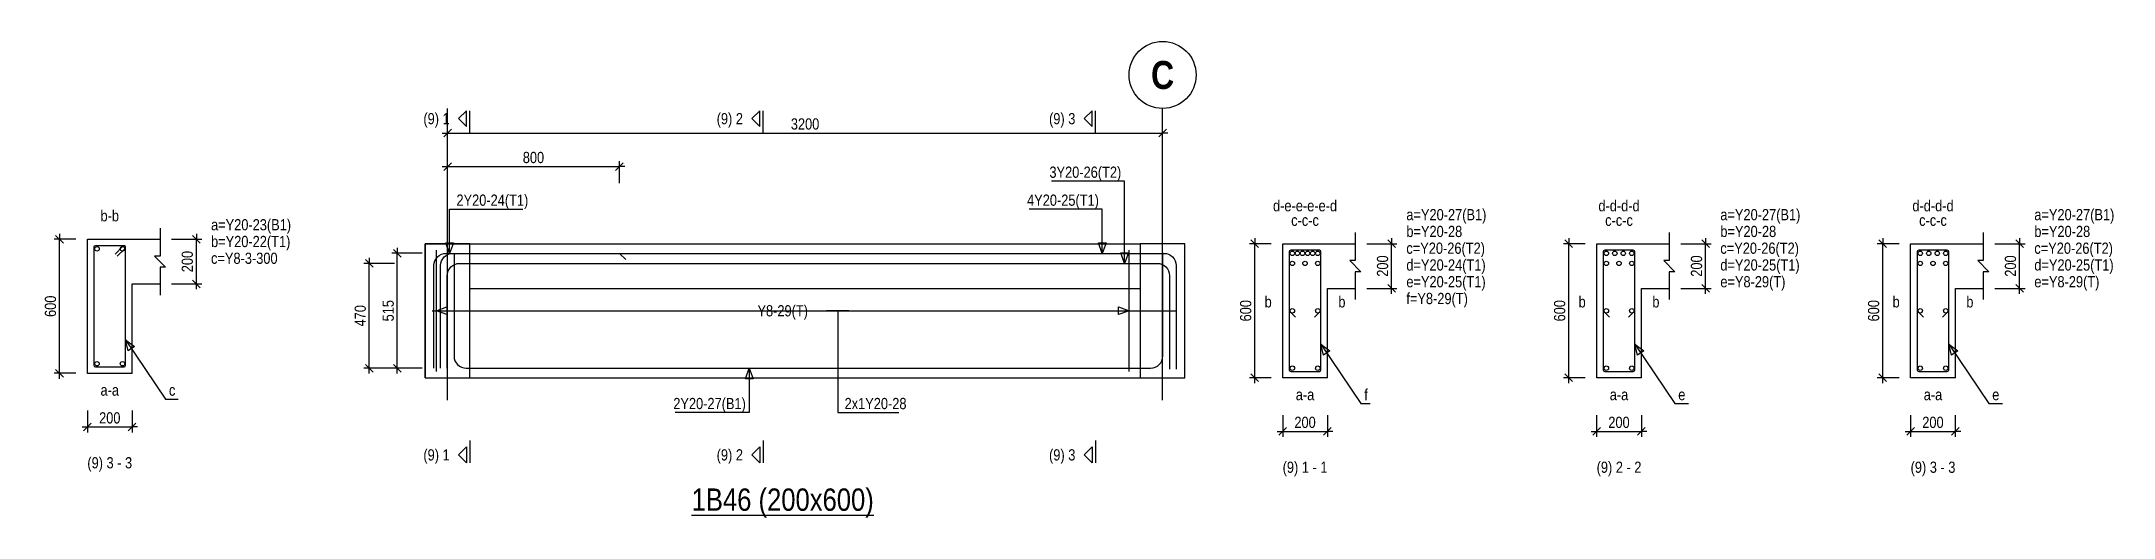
# Model space of a CAD drawing. Extents: x 0 to 206258, y -403073 to 0.
# Drawn here: x 46501 to 65047, y -231064 to -226804 of the extents above; entities that cross this region are included whole.
import ezdxf
from ezdxf.enums import TextEntityAlignment as Align
from ezdxf.lldxf.tags import DXFTag

# ---------------------------------------------------------------- set-up
doc = ezdxf.new("R2010")
doc.units = 0
doc.header["$LTSCALE"] = 1000
for name, color, linetype in [('Axis Circle(Dir 2)', 150, 'Continuous'), ('Axis Label(Dir 1)', 7, 'Continuous'), ('Axis Line(Dir 2)', 150, 'CENTER2'), ('Break Line', 5, 'Continuous'), ('Dimension Line', 5, 'Continuous'), ('Front Elevation Line', 40, 'Continuous'), ('Leader Line', 5, 'Continuous'), ('Link Line', 3, 'Continuous'), ('Rebar Kink', 4, 'Continuous'), ('Rebar Label', 6, 'Continuous'), ('Rebar Line', 7, 'Continuous'), ('Section Label', 1, 'Continuous'), ('Section Line', 1, 'Continuous'), ('Top Rebar Label', 6, 'Continuous'), ('Top Rebar Line', 7, 'Continuous')]:
    doc.layers.add(name, color=color, linetype=linetype)
for name, color, linetype, true_color in [('Back Elevation Line', 191, 'HIDDEN2', 0xd4aaff), ('Beam Label(D)', 94, 'Continuous', 0x008100), ('Beam Line(D)', 112, 'Continuous', 0x00bd5e), ('Link Label', 94, 'Continuous', 0x008100)]:
    doc.layers.add(name, color=color, linetype=linetype, true_color=true_color)
doc.styles.add('Axis Label(Dir 1)', font='ARIALNB.TTF', dxfattribs={"height": 250})
doc.styles.add('Beam Label(D)', font='ARIALN.TTF', dxfattribs={"height": 200})
doc.styles.add('Dimension Text', font='ARIALN.TTF', dxfattribs={"height": 100})
doc.styles.add('Link Label', font='ARIALN.TTF', dxfattribs={"height": 100})
doc.styles.add('Rebar Label', font='ARIALN.TTF', dxfattribs={"height": 100})
doc.styles.add('Section Label', font='ARIALN.TTF', dxfattribs={"height": 100})
doc.styles.add('Top Rebar Label', font='ARIALN.TTF', dxfattribs={"height": 100})
tags = doc.linetypes.add('CENTER2', pattern=[1.125, 0.75, -0.125, 0.125, -0.125]).pattern_tags.tags
tags[10:11] = [DXFTag(74, 4), DXFTag(75, 0), DXFTag(340, '0'), DXFTag(46, 0.0), DXFTag(50, 0.0), DXFTag(44, 0.0), DXFTag(45, 0.0)]
tags[8:9] = [DXFTag(74, 4), DXFTag(75, 0), DXFTag(340, '0'), DXFTag(46, 0.0), DXFTag(50, 0.0), DXFTag(44, 0.0), DXFTag(45, 0.0)]
tags[6:7] = [DXFTag(74, 4), DXFTag(75, 0), DXFTag(340, '0'), DXFTag(46, 0.0), DXFTag(50, 0.0), DXFTag(44, 0.0), DXFTag(45, 0.0)]
tags[4:5] = [DXFTag(74, 4), DXFTag(75, 0), DXFTag(340, '0'), DXFTag(46, 0.0), DXFTag(50, 0.0), DXFTag(44, 0.0), DXFTag(45, 0.0)]
tags = doc.linetypes.add('HIDDEN2', pattern=[0.1875, 0.125, -0.0625]).pattern_tags.tags
tags[6:7] = [DXFTag(74, 4), DXFTag(75, 0), DXFTag(340, '0'), DXFTag(46, 0.0), DXFTag(50, 0.0), DXFTag(44, 0.0), DXFTag(45, 0.0)]
tags[4:5] = [DXFTag(74, 4), DXFTag(75, 0), DXFTag(340, '0'), DXFTag(46, 0.0), DXFTag(50, 0.0), DXFTag(44, 0.0), DXFTag(45, 0.0)]
doc.dimstyles.new('BEAM', dxfattribs={"dimtxt": 100, "dimasz": 30, "dimexe": 48.3, "dimexo": 103.5, "dimgap": 30, "dimtad": 1, "dimtoh": 1, "dimdec": 1, "dimlfac": 0.5, "dimdsep": 46, "dimtxsty": 'Dimension Text', "dimblk": 'PCDIM_TICK', "dimcen": 0.09, "dimclrd": 5, "dimclre": 5, "dimclrt": 5, "dimadec": 1, "dimazin": 0, "dimtp": 1, "dimtm": 1, "dimtfac": 1, "dimtdec": 4, "dimtofl": 0, "dimtmove": 0, "dimatfit": 3, "dimfxl": 1, "dimtolj": 1, "dimtzin": 0, "dimarcsym": 0})

msp = doc.modelspace()

# ---------------------------------------------------------------- texts
at = {"layer": 'Axis Label(Dir 1)', "transparency": 33554687, "style": 'Axis Label(Dir 1)'}
msp.add_text('C', height=250, dxfattribs=at).set_placement((56535.965, -227104.284), align=Align.MIDDLE_CENTER)
at = {"layer": 'Beam Label(D)', "transparency": 33554687, "style": 'Beam Label(D)'}
msp.add_text('%%U1B46 (200x600)', height=200, dxfattribs=at).set_placement((53135.965, -230804.284), align=Align.TOP_CENTER)
at = {"layer": 'Link Label', "transparency": 33554687, "style": 'Link Label'}
for s, p in [(' c=Y8-3-300', (47987.533, -228794.284)), (' e=Y8-29(T) ', (61496.203, -229004.284)), (' e=Y8-29(T) ', (64306.442, -229004.284)), (' f=Y8-29(T) ', (58685.965, -229154.284)), ('c', (47642.533, -229974.284)), ('f', (58340.965, -230014.284)), ('e', (61151.203, -230014.284)), ('e', (63961.442, -230014.284))]:
    msp.add_text(s, height=100, dxfattribs=at).set_placement(p)
msp.add_text('Y8-29(T)', height=100, dxfattribs=at).set_placement((53135.965, -229214.284), align=Align.MIDDLE_CENTER)
at = {"layer": 'Rebar Label', "transparency": 33554687, "style": 'Rebar Label'}
for s, p in [('d-e-e-e-e-d', (57810.965, -228354.284)), ('d-d-d-d', (60621.203, -228354.284)), ('d-d-d-d', (63431.442, -228354.284)), ('b-b', (47112.533, -228444.284)), ('c-c-c', (57810.965, -228484.284)), ('c-c-c', (60621.203, -228484.284)), ('c-c-c', (63431.442, -228484.284)), ('b', (57480.965, -229214.284)), ('b', (58140.965, -229214.284)), ('b', (60291.203, -229214.284)), ('b', (60951.203, -229214.284)), ('b', (63101.442, -229214.284)), ('b', (63761.442, -229214.284)), ('a-a', (47112.533, -230004.284)), ('a-a', (57810.965, -230044.284)), ('a-a', (60621.203, -230044.284)), ('a-a', (63431.442, -230044.284))]:
    msp.add_text(s, height=100, dxfattribs=at).set_placement(p, align=Align.BOTTOM_CENTER)
for s, p in [(' a=Y20-27(B1)', (58685.965, -228404.284)), (' a=Y20-27(B1)', (61496.203, -228404.284)), (' a=Y20-27(B1)', (64306.442, -228404.284)), (' a=Y20-23(B1)', (47987.533, -228494.284)), (' b=Y20-28', (58685.965, -228554.284)), (' b=Y20-28', (61496.203, -228554.284)), (' b=Y20-28', (64306.442, -228554.284)), (' 2x1Y20-28', (53657.964, -230094.284))]:
    msp.add_text(s, height=100, dxfattribs=at).set_placement(p)
msp.add_text(' 2Y20-27(B1)', height=100, dxfattribs=at).set_placement((52805.965, -230094.284), align=Align.RIGHT)
at = {"layer": 'Section Label', "transparency": 33554687, "style": 'Section Label'}
for s, p in [('(9) 1', (50155.254, -227494.994)), ('(9) 2', (52780.254, -227494.994)), ('(9) 3', (55755.254, -227494.994)), ('(9) 1', (50155.254, -230503.573)), ('(9) 2', (52780.254, -230503.573)), ('(9) 3', (55755.254, -230503.573))]:
    msp.add_text(s, height=100, dxfattribs=at).set_placement(p, align=Align.MIDDLE_RIGHT)
for s, p in [('(9) 3 - 3', (47112.533, -230654.284)), ('(9) 1 - 1', (57810.965, -230694.284)), ('(9) 2 - 2', (60621.203, -230694.284)), ('(9) 3 - 3', (63431.442, -230694.284))]:
    msp.add_text(s, height=100, dxfattribs=at).set_placement(p, align=Align.BOTTOM_CENTER)
at = {"layer": 'Top Rebar Label', "transparency": 33554687, "style": 'Top Rebar Label'}
for s, p in [(' 3Y20-26(T2)', (56165.964, -228024.284)), (' 4Y20-25(T1)', (55965.964, -228274.284))]:
    msp.add_text(s, height=100, dxfattribs=at).set_placement(p, align=Align.RIGHT)
for s, p in [(' 2Y20-24(T1)', (50183.965, -228274.284)), (' b=Y20-22(T1)', (47987.533, -228644.284)), (' c=Y20-26(T2)', (58685.965, -228704.284)), (' c=Y20-26(T2)', (61496.203, -228704.284)), (' c=Y20-26(T2)', (64306.442, -228704.284)), (' d=Y20-24(T1)', (58685.965, -228854.284)), (' d=Y20-25(T1)', (61496.203, -228854.284)), (' d=Y20-25(T1)', (64306.442, -228854.284)), (' e=Y20-25(T1)', (58685.965, -229004.284))]:
    msp.add_text(s, height=100, dxfattribs=at).set_placement(p)

# ---------------------------------------------------------------- blocks, each defined once
blk = doc.blocks.new('PCDIM_TICK')
at = {"layer": 'Dimension Line', "color": 0, "transparency": 33554687}
for p, q in [((1.15, 1.15), (-1.15, -1.15)), ((1.61, 0), (0, 0))]:
    blk.add_line(p, q, dxfattribs=at)
blk = doc.blocks.new('*U3060')
at = {"layer": 'Dimension Line', "color": 5, "true_color": 0x0000ff, "transparency": 16777216}
for p, q in [((47666, -228574), (47936, -228574)), ((47888, -228974), (47888, -228574)), ((47666, -228974), (47936, -228974))]:
    blk.add_line(p, q, dxfattribs=at)
at = {"layer": 'Dimension Line', "color": 5, "true_color": 0x0000ff, "transparency": 16777216, "xscale": 30, "yscale": 30}
for p, rotation in [((47888, -228574), 89.99999999999447), ((47888, -228974), 269.9999999999834)]:
    blk.add_blockref('PCDIM_TICK', p, dxfattribs=dict(at, rotation=rotation))
at = {"layer": 'Dimension Line', "color": 5, "true_color": 0x0000ff, "transparency": 16777216, "insert": (47858, -228774), "char_height": 100, "width": 182.77, "attachment_point": 8, "rotation": 90, "style": 'Dimension Text'}
blk.add_mtext('200', dxfattribs=at)
blk = doc.blocks.new('*U3061')
at = {"layer": 'Dimension Line', "color": 5, "true_color": 0x0000ff, "transparency": 16777216}
for p, q in [((46809, -228574), (46614, -228574)), ((46663, -229774), (46663, -228574)), ((46809, -229774), (46614, -229774))]:
    blk.add_line(p, q, dxfattribs=at)
at = {"layer": 'Dimension Line', "color": 5, "true_color": 0x0000ff, "transparency": 16777216, "xscale": 30, "yscale": 30}
for p, rotation in [((46663, -228574), 89.99999999999447), ((46663, -229774), 269.9999999999834)]:
    blk.add_blockref('PCDIM_TICK', p, dxfattribs=dict(at, rotation=rotation))
at = {"layer": 'Dimension Line', "color": 5, "true_color": 0x0000ff, "transparency": 16777216, "insert": (46633, -229174), "char_height": 100, "width": 181.97, "attachment_point": 8, "rotation": 90, "style": 'Dimension Text'}
blk.add_mtext('600', dxfattribs=at)
blk = doc.blocks.new('*U3062')
at = {"layer": 'Dimension Line', "color": 5, "true_color": 0x0000ff, "transparency": 16777216}
for p, q in [((46913, -230108), (46913, -230303)), ((47313, -230108), (47313, -230303)), ((46913, -230254), (47313, -230254))]:
    blk.add_line(p, q, dxfattribs=at)
at = {"layer": 'Dimension Line', "color": 5, "true_color": 0x0000ff, "transparency": 16777216, "xscale": 30, "yscale": 30, "rotation": 180.0000000000004}
blk.add_blockref('PCDIM_TICK', (46913, -230254), dxfattribs=at)
at = {"layer": 'Dimension Line', "color": 5, "true_color": 0x0000ff, "transparency": 16777216, "xscale": 30, "yscale": 30}
blk.add_blockref('PCDIM_TICK', (47313, -230254), dxfattribs=at)
at = {"layer": 'Dimension Line', "color": 5, "true_color": 0x0000ff, "transparency": 16777216, "insert": (47113, -230224), "char_height": 100, "width": 182.77, "attachment_point": 8, "style": 'Dimension Text'}
blk.add_mtext('200', dxfattribs=at)
blk = doc.blocks.new('*U3063')
at = {"layer": 'Dimension Line', "color": 5, "true_color": 0x0000ff, "transparency": 16777216}
for p, q in [((50136, -228071), (50136, -227876)), ((50136, -227924), (51674, -227924)), ((51674, -228071), (51674, -227876))]:
    blk.add_line(p, q, dxfattribs=at)
at = {"layer": 'Dimension Line', "color": 5, "true_color": 0x0000ff, "transparency": 16777216, "xscale": 30, "yscale": 30, "rotation": 180.0000000000004}
blk.add_blockref('PCDIM_TICK', (50136, -227924), dxfattribs=at)
at = {"layer": 'Dimension Line', "color": 5, "true_color": 0x0000ff, "transparency": 16777216, "xscale": 30, "yscale": 30}
blk.add_blockref('PCDIM_TICK', (51674, -227924), dxfattribs=at)
at = {"layer": 'Dimension Line', "color": 5, "true_color": 0x0000ff, "transparency": 16777216, "insert": (50905, -227894), "char_height": 100, "width": 181.5, "attachment_point": 8, "style": 'Dimension Text'}
blk.add_mtext('800', dxfattribs=at)
blk = doc.blocks.new('*U3064')
at = {"layer": 'Dimension Line', "color": 5, "true_color": 0x0000ff, "transparency": 16777216}
for p, q in [((49910, -228700), (49638, -228700)), ((49686, -229728), (49686, -228700)), ((49910, -229728), (49638, -229728))]:
    blk.add_line(p, q, dxfattribs=at)
at = {"layer": 'Dimension Line', "color": 5, "true_color": 0x0000ff, "transparency": 16777216, "xscale": 30, "yscale": 30}
for p, rotation in [((49686, -228700), 89.99999999999447), ((49686, -229728), 269.9999999999834)]:
    blk.add_blockref('PCDIM_TICK', p, dxfattribs=dict(at, rotation=rotation))
at = {"layer": 'Dimension Line', "color": 5, "true_color": 0x0000ff, "transparency": 16777216, "insert": (49656, -229214), "char_height": 100, "width": 182.37, "attachment_point": 8, "rotation": 90, "style": 'Dimension Text'}
blk.add_mtext('515', dxfattribs=at)
blk = doc.blocks.new('*U3065')
at = {"layer": 'Dimension Line', "color": 5, "true_color": 0x0000ff, "transparency": 16777216}
for p, q in [((49660, -228790), (49388, -228790)), ((49436, -229728), (49436, -228790)), ((49660, -229728), (49388, -229728))]:
    blk.add_line(p, q, dxfattribs=at)
at = {"layer": 'Dimension Line', "color": 5, "true_color": 0x0000ff, "transparency": 16777216, "xscale": 30, "yscale": 30}
for p, rotation in [((49436, -228790), 89.99999999999447), ((49436, -229728), 269.9999999999834)]:
    blk.add_blockref('PCDIM_TICK', p, dxfattribs=dict(at, rotation=rotation))
at = {"layer": 'Dimension Line', "color": 5, "true_color": 0x0000ff, "transparency": 16777216, "insert": (49406, -229259), "char_height": 100, "width": 184.72, "attachment_point": 8, "rotation": 90, "style": 'Dimension Text'}
blk.add_mtext('470', dxfattribs=at)
blk = doc.blocks.new('*U3066')
at = {"layer": 'Dimension Line', "color": 5, "true_color": 0x0000ff, "transparency": 16777216}
for p, q in [((50136, -227771), (50136, -227576)), ((50136, -227624), (56536, -227624)), ((56536, -227771), (56536, -227576))]:
    blk.add_line(p, q, dxfattribs=at)
at = {"layer": 'Dimension Line', "color": 5, "true_color": 0x0000ff, "transparency": 16777216, "xscale": 30, "yscale": 30, "rotation": 180.0000000000004}
blk.add_blockref('PCDIM_TICK', (50136, -227624), dxfattribs=at)
at = {"layer": 'Dimension Line', "color": 5, "true_color": 0x0000ff, "transparency": 16777216, "xscale": 30, "yscale": 30}
blk.add_blockref('PCDIM_TICK', (56536, -227624), dxfattribs=at)
at = {"layer": 'Dimension Line', "color": 5, "true_color": 0x0000ff, "transparency": 16777216, "insert": (53336, -227594), "char_height": 100, "width": 245.98, "attachment_point": 8, "style": 'Dimension Text'}
blk.add_mtext('3200', dxfattribs=at)
blk = doc.blocks.new('*U3067')
at = {"layer": 'Dimension Line', "color": 5, "true_color": 0x0000ff, "transparency": 16777216}
for p, q in [((58364, -228614), (58634, -228614)), ((58586, -229014), (58586, -228614)), ((58364, -229014), (58634, -229014))]:
    blk.add_line(p, q, dxfattribs=at)
at = {"layer": 'Dimension Line', "color": 5, "true_color": 0x0000ff, "transparency": 16777216, "xscale": 30, "yscale": 30}
for p, rotation in [((58586, -228614), 89.99999999999447), ((58586, -229014), 269.9999999999834)]:
    blk.add_blockref('PCDIM_TICK', p, dxfattribs=dict(at, rotation=rotation))
at = {"layer": 'Dimension Line', "color": 5, "true_color": 0x0000ff, "transparency": 16777216, "insert": (58556, -228814), "char_height": 100, "width": 182.77, "attachment_point": 8, "rotation": 90, "style": 'Dimension Text'}
blk.add_mtext('200', dxfattribs=at)
blk = doc.blocks.new('*U3068')
at = {"layer": 'Dimension Line', "color": 5, "true_color": 0x0000ff, "transparency": 16777216}
for p, q in [((57507, -228614), (57313, -228614)), ((57361, -229814), (57361, -228614)), ((57507, -229814), (57313, -229814))]:
    blk.add_line(p, q, dxfattribs=at)
at = {"layer": 'Dimension Line', "color": 5, "true_color": 0x0000ff, "transparency": 16777216, "xscale": 30, "yscale": 30}
for p, rotation in [((57361, -228614), 89.99999999999447), ((57361, -229814), 269.9999999999834)]:
    blk.add_blockref('PCDIM_TICK', p, dxfattribs=dict(at, rotation=rotation))
at = {"layer": 'Dimension Line', "color": 5, "true_color": 0x0000ff, "transparency": 16777216, "insert": (57331, -229214), "char_height": 100, "width": 181.97, "attachment_point": 8, "rotation": 90, "style": 'Dimension Text'}
blk.add_mtext('600', dxfattribs=at)
blk = doc.blocks.new('*U3069')
at = {"layer": 'Dimension Line', "color": 5, "true_color": 0x0000ff, "transparency": 16777216}
for p, q in [((57611, -230148), (57611, -230343)), ((58011, -230148), (58011, -230343)), ((57611, -230294), (58011, -230294))]:
    blk.add_line(p, q, dxfattribs=at)
at = {"layer": 'Dimension Line', "color": 5, "true_color": 0x0000ff, "transparency": 16777216, "xscale": 30, "yscale": 30, "rotation": 180.0000000000004}
blk.add_blockref('PCDIM_TICK', (57611, -230294), dxfattribs=at)
at = {"layer": 'Dimension Line', "color": 5, "true_color": 0x0000ff, "transparency": 16777216, "xscale": 30, "yscale": 30}
blk.add_blockref('PCDIM_TICK', (58011, -230294), dxfattribs=at)
at = {"layer": 'Dimension Line', "color": 5, "true_color": 0x0000ff, "transparency": 16777216, "insert": (57811, -230264), "char_height": 100, "width": 182.77, "attachment_point": 8, "style": 'Dimension Text'}
blk.add_mtext('200', dxfattribs=at)
blk = doc.blocks.new('*U3070')
at = {"layer": 'Dimension Line', "color": 5, "true_color": 0x0000ff, "transparency": 16777216}
for p, q in [((61175, -228614), (61445, -228614)), ((61396, -229014), (61396, -228614)), ((61175, -229014), (61445, -229014))]:
    blk.add_line(p, q, dxfattribs=at)
at = {"layer": 'Dimension Line', "color": 5, "true_color": 0x0000ff, "transparency": 16777216, "xscale": 30, "yscale": 30}
for p, rotation in [((61396, -228614), 89.99999999999447), ((61396, -229014), 269.9999999999834)]:
    blk.add_blockref('PCDIM_TICK', p, dxfattribs=dict(at, rotation=rotation))
at = {"layer": 'Dimension Line', "color": 5, "true_color": 0x0000ff, "transparency": 16777216, "insert": (61366, -228814), "char_height": 100, "width": 182.77, "attachment_point": 8, "rotation": 90, "style": 'Dimension Text'}
blk.add_mtext('200', dxfattribs=at)
blk = doc.blocks.new('*U3071')
at = {"layer": 'Dimension Line', "color": 5, "true_color": 0x0000ff, "transparency": 16777216}
for p, q in [((60318, -228614), (60123, -228614)), ((60171, -229814), (60171, -228614)), ((60318, -229814), (60123, -229814))]:
    blk.add_line(p, q, dxfattribs=at)
at = {"layer": 'Dimension Line', "color": 5, "true_color": 0x0000ff, "transparency": 16777216, "xscale": 30, "yscale": 30}
for p, rotation in [((60171, -228614), 89.99999999999447), ((60171, -229814), 269.9999999999834)]:
    blk.add_blockref('PCDIM_TICK', p, dxfattribs=dict(at, rotation=rotation))
at = {"layer": 'Dimension Line', "color": 5, "true_color": 0x0000ff, "transparency": 16777216, "insert": (60141, -229214), "char_height": 100, "width": 181.97, "attachment_point": 8, "rotation": 90, "style": 'Dimension Text'}
blk.add_mtext('600', dxfattribs=at)
blk = doc.blocks.new('*U3072')
at = {"layer": 'Dimension Line', "color": 5, "true_color": 0x0000ff, "transparency": 16777216}
for p, q in [((60421, -230148), (60421, -230343)), ((60821, -230148), (60821, -230343)), ((60421, -230294), (60821, -230294))]:
    blk.add_line(p, q, dxfattribs=at)
at = {"layer": 'Dimension Line', "color": 5, "true_color": 0x0000ff, "transparency": 16777216, "xscale": 30, "yscale": 30, "rotation": 180.0000000000004}
blk.add_blockref('PCDIM_TICK', (60421, -230294), dxfattribs=at)
at = {"layer": 'Dimension Line', "color": 5, "true_color": 0x0000ff, "transparency": 16777216, "xscale": 30, "yscale": 30}
blk.add_blockref('PCDIM_TICK', (60821, -230294), dxfattribs=at)
at = {"layer": 'Dimension Line', "color": 5, "true_color": 0x0000ff, "transparency": 16777216, "insert": (60621, -230264), "char_height": 100, "width": 182.77, "attachment_point": 8, "style": 'Dimension Text'}
blk.add_mtext('200', dxfattribs=at)
blk = doc.blocks.new('*U3073')
at = {"layer": 'Dimension Line', "color": 5, "true_color": 0x0000ff, "transparency": 16777216}
for p, q in [((63985, -228614), (64255, -228614)), ((64206, -229014), (64206, -228614)), ((63985, -229014), (64255, -229014))]:
    blk.add_line(p, q, dxfattribs=at)
at = {"layer": 'Dimension Line', "color": 5, "true_color": 0x0000ff, "transparency": 16777216, "xscale": 30, "yscale": 30}
for p, rotation in [((64206, -228614), 89.99999999999447), ((64206, -229014), 269.9999999999834)]:
    blk.add_blockref('PCDIM_TICK', p, dxfattribs=dict(at, rotation=rotation))
at = {"layer": 'Dimension Line', "color": 5, "true_color": 0x0000ff, "transparency": 16777216, "insert": (64176, -228814), "char_height": 100, "width": 182.77, "attachment_point": 8, "rotation": 90, "style": 'Dimension Text'}
blk.add_mtext('200', dxfattribs=at)
blk = doc.blocks.new('*U3074')
at = {"layer": 'Dimension Line', "color": 5, "true_color": 0x0000ff, "transparency": 16777216}
for p, q in [((63128, -228614), (62933, -228614)), ((62981, -229814), (62981, -228614)), ((63128, -229814), (62933, -229814))]:
    blk.add_line(p, q, dxfattribs=at)
at = {"layer": 'Dimension Line', "color": 5, "true_color": 0x0000ff, "transparency": 16777216, "xscale": 30, "yscale": 30}
for p, rotation in [((62981, -228614), 89.99999999999447), ((62981, -229814), 269.9999999999834)]:
    blk.add_blockref('PCDIM_TICK', p, dxfattribs=dict(at, rotation=rotation))
at = {"layer": 'Dimension Line', "color": 5, "true_color": 0x0000ff, "transparency": 16777216, "insert": (62951, -229214), "char_height": 100, "width": 181.97, "attachment_point": 8, "rotation": 90, "style": 'Dimension Text'}
blk.add_mtext('600', dxfattribs=at)
blk = doc.blocks.new('*U3075')
at = {"layer": 'Dimension Line', "color": 5, "true_color": 0x0000ff, "transparency": 16777216}
for p, q in [((63231, -230148), (63231, -230343)), ((63631, -230148), (63631, -230343)), ((63231, -230294), (63631, -230294))]:
    blk.add_line(p, q, dxfattribs=at)
at = {"layer": 'Dimension Line', "color": 5, "true_color": 0x0000ff, "transparency": 16777216, "xscale": 30, "yscale": 30, "rotation": 180.0000000000004}
blk.add_blockref('PCDIM_TICK', (63231, -230294), dxfattribs=at)
at = {"layer": 'Dimension Line', "color": 5, "true_color": 0x0000ff, "transparency": 16777216, "xscale": 30, "yscale": 30}
blk.add_blockref('PCDIM_TICK', (63631, -230294), dxfattribs=at)
at = {"layer": 'Dimension Line', "color": 5, "true_color": 0x0000ff, "transparency": 16777216, "insert": (63431, -230264), "char_height": 100, "width": 182.77, "attachment_point": 8, "style": 'Dimension Text'}
blk.add_mtext('200', dxfattribs=at)

# ---------------------------------------------------------------- dimensions: what is measured, and where the dimension line sits
at = {"layer": 'Dimension Line', "transparency": 33554687}
for base, p1, p2, text, picture, middle in [((53335.965, -227624.284), (50135.965, -227874.284), (56535.965, -227874.284), '3200', '*U3066', (53335.965, -227624.284)), ((50904.965, -227924.284), (50135.965, -228174.284), (51673.965, -228174.284), '800', '*U3063', (50904.965, -227924.284)), ((47112.533, -230254.284), (46912.533, -230004.284), (47312.533, -230004.284), '200', '*U3062', (47112.533, -230254.284)), ((57810.965, -230294.284), (57610.965, -230044.284), (58010.965, -230044.284), '200', '*U3069', (57810.965, -230294.284)), ((60621.203, -230294.284), (60421.203, -230044.284), (60821.203, -230044.284), '200', '*U3072', (60621.203, -230294.284)), ((63431.442, -230294.284), (63231.442, -230044.284), (63631.442, -230044.284), '200', '*U3075', (63431.442, -230294.284))]:
    dim = msp.add_linear_dim(base=base, p1=p1, p2=p2, text=text, dimstyle='BEAM', override={"dimscale": 1, "dimtxt": 100, "dimasz": 30, "dimexe": 48.3, "dimexo": 103.5, "dimgap": 30, "dimtad": 1, "dimtih": 0, "dimdec": 1, "dimlfac": 0.5, "dimzin": 8, "dimlunit": 2, "dimpost": '', "dimtxsty": 'Dimension Text', "dimblk": 'PCDIM_TICK', "dimse1": 0, "dimse2": 0, "dimsd2": 0, "dimclrd": 5, "dimclre": 5, "dimclrt": 5, "dimaunit": 0, "dimadec": 1, "dimazin": 0, "dimtol": 0, "dimtp": 1, "dimtm": 1, "dimtmove": 0}, dxfattribs=at)
    dim.commit()
    dim.dimension.update_dxf_attribs({"geometry": picture, "text_midpoint": middle})
for base, p1, p2, text, picture, middle in [((46662.533, -229174.284), (46912.533, -229774.284), (46912.533, -228574.284), '600', '*U3061', (46662.533, -229174.284)), ((47887.533, -228774.284), (47562.533, -228974.284), (47562.533, -228574.284), '200', '*U3060', (47887.533, -228774.284)), ((49685.965, -229214.284), (50013.965, -229728.284), (50013.965, -228700.284), '515', '*U3064', (49685.965, -229214.284)), ((57360.965, -229214.284), (57610.965, -229814.284), (57610.965, -228614.284), '600', '*U3068', (57360.965, -229214.284)), ((58585.965, -228814.284), (58260.965, -229014.284), (58260.965, -228614.284), '200', '*U3067', (58585.965, -228814.284)), ((60171.203, -229214.284), (60421.203, -229814.284), (60421.203, -228614.284), '600', '*U3071', (60171.203, -229214.284)), ((61396.203, -228814.284), (61071.203, -229014.284), (61071.203, -228614.284), '200', '*U3070', (61396.203, -228814.284)), ((62981.442, -229214.284), (63231.442, -229814.284), (63231.442, -228614.284), '600', '*U3074', (62981.442, -229214.284)), ((64206.442, -228814.284), (63881.442, -229014.284), (63881.442, -228614.284), '200', '*U3073', (64206.442, -228814.284)), ((49435.965, -229259.284), (49763.965, -229728.284), (49763.965, -228790.284), '470', '*U3065', (49435.965, -229259.284))]:
    dim = msp.add_linear_dim(base=base, p1=p1, p2=p2, angle=90, text=text, dimstyle='BEAM', override={"dimscale": 1, "dimtxt": 100, "dimasz": 30, "dimexe": 48.3, "dimexo": 103.5, "dimgap": 30, "dimtad": 1, "dimtih": 0, "dimdec": 1, "dimlfac": 0.5, "dimzin": 8, "dimlunit": 2, "dimpost": '', "dimtxsty": 'Dimension Text', "dimblk": 'PCDIM_TICK', "dimse1": 0, "dimse2": 0, "dimsd2": 0, "dimclrd": 5, "dimclre": 5, "dimclrt": 5, "dimaunit": 0, "dimadec": 1, "dimazin": 0, "dimtol": 0, "dimtp": 1, "dimtm": 1, "dimtmove": 0}, dxfattribs=at)
    dim.commit()
    dim.dimension.update_dxf_attribs({"geometry": picture, "text_midpoint": middle})

# ---------------------------------------------------------------- linework, layer by layer
at = {"layer": 'Axis Circle(Dir 2)', "transparency": 33554687}
msp.add_circle((56535.965, -227104.284), 300, dxfattribs=at)
at = {"layer": 'Axis Line(Dir 2)', "transparency": 33554687}
for points in [[(50135.965, -230014.284), (50135.965, -227404.284)], [(56535.965, -230014.284), (56535.965, -227404.284)]]:
    msp.add_lwpolyline(points, dxfattribs=at)
at = {"layer": 'Back Elevation Line', "transparency": 33554687}
for points in [[(50335.965, -228614.284), (49935.965, -228614.284)], [(49935.965, -228614.284), (49935.965, -229814.284)], [(50335.965, -228614.284), (56335.965, -228614.284)], [(56735.965, -228614.284), (56335.965, -228614.284)], [(56735.965, -229814.284), (56735.965, -228614.284)], [(50335.965, -229814.284), (50335.965, -229014.284)], [(50335.965, -229014.284), (56335.965, -229014.284)], [(56335.964, -229014.284), (56335.965, -229814.284)], [(49935.965, -229814.284), (50335.965, -229814.284)], [(56335.965, -229814.284), (56735.965, -229814.284)]]:
    msp.add_lwpolyline(points, dxfattribs=at)
at = {"layer": 'Beam Line(D)', "transparency": 33554687}
for points in [[(46912.533, -228574.284), (47312.533, -228574.284)], [(47312.533, -229774.284), (46912.533, -229774.284), (46912.533, -228574.284)], [(47312.533, -228574.284), (47312.533, -228574.284)], [(47312.533, -228574.284), (47562.533, -228574.284)], [(49935.965, -228614.284), (56335.965, -228614.284)], [(49935.965, -229814.284), (49935.965, -228614.284)], [(56735.965, -228614.284), (56335.965, -228614.284)], [(56735.965, -229814.284), (56735.965, -228614.284)], [(57610.965, -228614.284), (58010.965, -228614.284)], [(58010.965, -229814.284), (57610.965, -229814.284), (57610.965, -228614.284)], [(58010.965, -228614.284), (58010.965, -228614.284)], [(58010.965, -228614.284), (58260.965, -228614.284)], [(60421.203, -228614.284), (60821.203, -228614.284)], [(60821.203, -229814.284), (60421.203, -229814.284), (60421.203, -228614.284)], [(60821.203, -228614.284), (60821.203, -228614.284)], [(60821.203, -228614.284), (61071.203, -228614.284)], [(63231.442, -228614.284), (63631.442, -228614.284)], [(63631.442, -229814.284), (63231.442, -229814.284), (63231.442, -228614.284)], [(63631.442, -228614.284), (63631.442, -228614.284)], [(63631.442, -228614.284), (63881.442, -228614.284)], [(47312.533, -229774.284), (47312.533, -228974.284), (47562.533, -228974.284)], [(58010.965, -229814.284), (58010.965, -229014.284), (58260.965, -229014.284)], [(60821.203, -229814.284), (60821.203, -229014.284), (61071.203, -229014.284)], [(63631.442, -229814.284), (63631.442, -229014.284), (63881.442, -229014.284)], [(49935.965, -229814.284), (56335.965, -229814.284)], [(56335.965, -229814.284), (56735.965, -229814.284)]]:
    msp.add_lwpolyline(points, dxfattribs=at)
at = {"layer": 'Break Line', "transparency": 33554687}
for points in [[(47562.533, -228474.284), (47562.533, -228724.284), (47512.533, -228724.284), (47612.533, -228824.284), (47562.533, -228824.284), (47562.533, -229074.284)], [(58260.965, -228514.284), (58260.965, -228764.284), (58210.965, -228764.284), (58310.965, -228864.284), (58260.965, -228864.284), (58260.965, -229114.284)], [(61071.203, -228514.284), (61071.203, -228764.284), (61021.203, -228764.284), (61121.203, -228864.284), (61071.203, -228864.284), (61071.203, -229114.284)], [(63881.442, -228514.284), (63881.442, -228764.284), (63831.442, -228764.284), (63931.442, -228864.284), (63881.442, -228864.284), (63881.442, -229114.284)]]:
    msp.add_lwpolyline(points, dxfattribs=at)
at = {"layer": 'Front Elevation Line', "transparency": 33554687}
for points in [[(50335.965, -228614.284), (49935.965, -228614.284)], [(49935.965, -228614.284), (49935.965, -229814.284)], [(50335.965, -229814.284), (50335.965, -228614.284)], [(56735.965, -228614.284), (56335.965, -228614.284)], [(56335.965, -228614.284), (56335.965, -229814.284)], [(56735.965, -229814.284), (56735.965, -228614.284)], [(49935.965, -229814.284), (50335.965, -229814.284)], [(56335.965, -229814.284), (56735.965, -229814.284)]]:
    msp.add_lwpolyline(points, dxfattribs=at)
at = {"layer": 'Leader Line', "transparency": 33554687}
for points in [[(56195.964, -228790.284), (56195.964, -228054.284), (55540.973, -228054.284)], [(50153.965, -228700.284), (50153.965, -228304.284), (50808.956, -228304.284)], [(55995.964, -228700.284), (55995.964, -228304.284), (55340.973, -228304.284)], [(50119.763, -228606.314), (50188.167, -228606.314), (50153.965, -228700.284), (50119.763, -228606.314)], [(55961.762, -228606.314), (56030.166, -228606.314), (55995.964, -228700.284), (55961.762, -228606.314)], [(56161.762, -228696.314), (56230.166, -228696.314), (56195.964, -228790.284), (56161.762, -228696.314)], [(50035.965, -229214.284), (50129.934, -229180.082), (50129.934, -229248.486), (50035.965, -229214.284), (52842.876, -229214.284)], [(53429.053, -229214.284), (56235.964, -229214.284), (56141.995, -229248.486), (56141.995, -229180.082), (56235.964, -229214.284)], [(53627.964, -229214.284), (53727.964, -229214.284), (53527.964, -229214.284)], [(53627.964, -229214.284), (53627.964, -230124.284), (54176.315, -230124.284)], [(47335.474, -229533.009), (47278.789, -229571.298), (47254.533, -229474.284), (47335.474, -229533.009)], [(47254.533, -229474.284), (47612.533, -230004.284), (47725.662, -230004.284)], [(58033.905, -229573.009), (57977.221, -229611.297), (57952.965, -229514.284), (58033.905, -229573.009)], [(57952.965, -229514.284), (58310.965, -230044.284), (58393.56, -230044.284)], [(60844.144, -229573.008), (60787.459, -229611.297), (60763.203, -229514.283), (60844.144, -229573.008)], [(60763.203, -229514.283), (61121.203, -230044.284), (61242.015, -230044.284)], [(63654.383, -229573.009), (63597.699, -229611.298), (63573.442, -229514.284), (63654.383, -229573.009)], [(63573.442, -229514.284), (63931.442, -230044.284), (64052.253, -230044.284)], [(52835.965, -229728.284), (52835.965, -230124.284), (52173.291, -230124.284)], [(52870.167, -229822.253), (52801.763, -229822.253), (52835.965, -229728.284), (52870.167, -229822.253)]]:
    msp.add_lwpolyline(points, dxfattribs=at)
at = {"layer": 'Link Line', "transparency": 33554687}
for p, q in [((50035.965, -229756.284), (50035.965, -228672.284)), ((56235.964, -229756.284), (56235.964, -228672.284))]:
    msp.add_line(p, q, dxfattribs=at)
for points in [[(47179.722, -228726.894), (47250.432, -228656.183, 0.668178638), (47240.533, -228632.284), (46984.533, -228632.284, 0.414213562), (46970.533, -228646.284), (46970.533, -229702.284, 0.414213562), (46984.533, -229716.284), (47240.533, -229716.284, 0.414213562), (47254.533, -229702.284), (47254.533, -228646.284, 0.668178638), (47230.633, -228636.384), (47159.923, -228707.095)], [(57952.965, -229214.284), (57952.965, -228686.284, 0.414213562), (57938.965, -228672.284), (57682.965, -228672.284, 0.414213562), (57668.965, -228686.284), (57668.965, -229742.284, 0.414213562), (57682.965, -229756.284), (57938.965, -229756.284, 0.414213562), (57952.965, -229742.284), (57952.965, -228686.284, 0.414213562), (57938.965, -228672.284), (57682.965, -228672.284, 0.414213562), (57668.965, -228686.284), (57668.965, -229214.284)], [(60763.203, -229214.284), (60763.203, -228686.284, 0.414213562), (60749.203, -228672.284), (60493.203, -228672.284, 0.414213562), (60479.203, -228686.284), (60479.203, -229742.284, 0.414213562), (60493.203, -229756.284), (60749.203, -229756.284, 0.414213562), (60763.203, -229742.284), (60763.203, -228686.284, 0.414213562), (60749.203, -228672.284), (60493.203, -228672.284, 0.414213562), (60479.203, -228686.284), (60479.203, -229214.284)], [(63573.442, -229214.284), (63573.442, -228686.284, 0.414213562), (63559.442, -228672.284), (63303.442, -228672.284, 0.414213562), (63289.442, -228686.284), (63289.442, -229742.284, 0.414213562), (63303.442, -229756.284), (63559.442, -229756.284, 0.414213562), (63573.442, -229742.284), (63573.442, -228686.284, 0.414213562), (63559.442, -228672.284), (63303.442, -228672.284, 0.414213562), (63289.442, -228686.284), (63289.442, -229214.284)]]:
    msp.add_lwpolyline(points, format="xyb", dxfattribs=at)
at = {"layer": 'Rebar Kink', "transparency": 33554687}
for p, q in [((51730.533, -228756.852), (51673.965, -228700.284)), ((57725.533, -229270.852), (57668.965, -229214.284)), ((57896.396, -229270.852), (57952.965, -229214.284)), ((60535.772, -229270.852), (60479.203, -229214.284)), ((60706.635, -229270.852), (60763.203, -229214.284)), ((63346.01, -229270.852), (63289.442, -229214.284)), ((63516.873, -229270.852), (63573.442, -229214.284))]:
    msp.add_line(p, q, dxfattribs=at)
at = {"layer": 'Rebar Line', "transparency": 33554687}
msp.add_lwpolyline([(50193.965, -228700.284), (50193.965, -229618.328, 0.414213562), (50303.92, -229728.284), (56428.009, -229728.284, 0.414213543), (56537.964, -229618.328), (56537.964, -228692.284)], format="xyb", dxfattribs=at)
for centre in [(46998.533, -228660.284), (47226.533, -228660.284), (57696.965, -228700.284), (57696.965, -228790.284), (57742.565, -228700.284), (57788.165, -228700.284), (57810.965, -228790.284), (57833.765, -228700.284), (57879.365, -228700.284), (57924.965, -228700.284), (57924.965, -228790.284), (60507.203, -228700.284), (60507.203, -228790.284), (60583.203, -228700.284), (60621.203, -228790.284), (60659.203, -228700.284), (60735.203, -228700.284), (60735.203, -228790.284), (63317.442, -228700.284), (63317.442, -228790.284), (63393.442, -228700.284), (63431.442, -228790.284), (63469.442, -228700.284), (63545.442, -228700.284), (63545.442, -228790.284), (57696.965, -229214.284), (57924.965, -229214.284), (60507.203, -229214.284), (60735.203, -229214.284), (63317.442, -229214.284), (63545.442, -229214.284), (46998.533, -229688.284), (47226.533, -229688.284), (57696.965, -229728.284), (57924.965, -229728.284), (60507.203, -229728.284), (60735.203, -229728.284), (63317.442, -229728.284), (63545.442, -229728.284)]:
    msp.add_circle(centre, 20, dxfattribs=at)
at = {"layer": 'Section Line', "transparency": 33554687}
for points in [[(50305.965, -227424.284), (50235.254, -227494.994), (50305.965, -227565.705), (50305.965, -227424.284)], [(50335.965, -227624.284), (50335.965, -227424.284)], [(52930.965, -227424.284), (52860.254, -227494.994), (52930.965, -227565.705), (52930.965, -227424.284)], [(52960.965, -227624.284), (52960.965, -227424.284)], [(55905.965, -227424.284), (55835.254, -227494.994), (55905.965, -227565.705), (55905.965, -227424.284)], [(55935.965, -227624.284), (55935.965, -227424.284)], [(50305.965, -230574.284), (50305.965, -230574.284), (50235.254, -230503.573), (50305.965, -230432.862), (50305.965, -230574.284)], [(50335.965, -230374.284), (50335.965, -230574.284)], [(52930.965, -230574.284), (52930.965, -230574.284), (52860.254, -230503.573), (52930.965, -230432.862), (52930.965, -230574.284)], [(52960.965, -230374.284), (52960.965, -230574.284)], [(55905.965, -230574.284), (55905.965, -230574.284), (55835.254, -230503.573), (55905.965, -230432.862), (55905.965, -230574.284)], [(55935.965, -230374.284), (55935.965, -230574.284)]]:
    msp.add_lwpolyline(points, dxfattribs=at)
at = {"layer": 'Top Rebar Line', "transparency": 33554687}
for points in [[(50013.965, -229728.284), (50013.965, -228810.239, -0.414213562), (50123.92, -228700.284), (51673.965, -228700.284)], [(50073.965, -229728.284), (50073.965, -228810.239, -0.414213562), (50183.92, -228700.284), (56548.009, -228700.284, -0.414213562), (56657.964, -228810.239), (56657.964, -229736.284)], [(50133.965, -229728.284), (50133.965, -228900.239, -0.414213562), (50243.92, -228790.284), (56488.009, -228790.284, -0.414213562), (56597.964, -228900.239), (56597.964, -229736.284)]]:
    msp.add_lwpolyline(points, format="xyb", dxfattribs=at)
msp.add_lwpolyline([(49997.964, -229214.284), (56657.964, -229214.284)], dxfattribs=at)

msp.set_redraw_order([(e.dxf.handle, doc.entitydb.next_handle()) for e in msp.query("TEXT MTEXT ATTDEF DIMENSION ARC_DIMENSION")])  # texts and dimensions are drawn at this point

doc.saveas('drawing.dxf')
